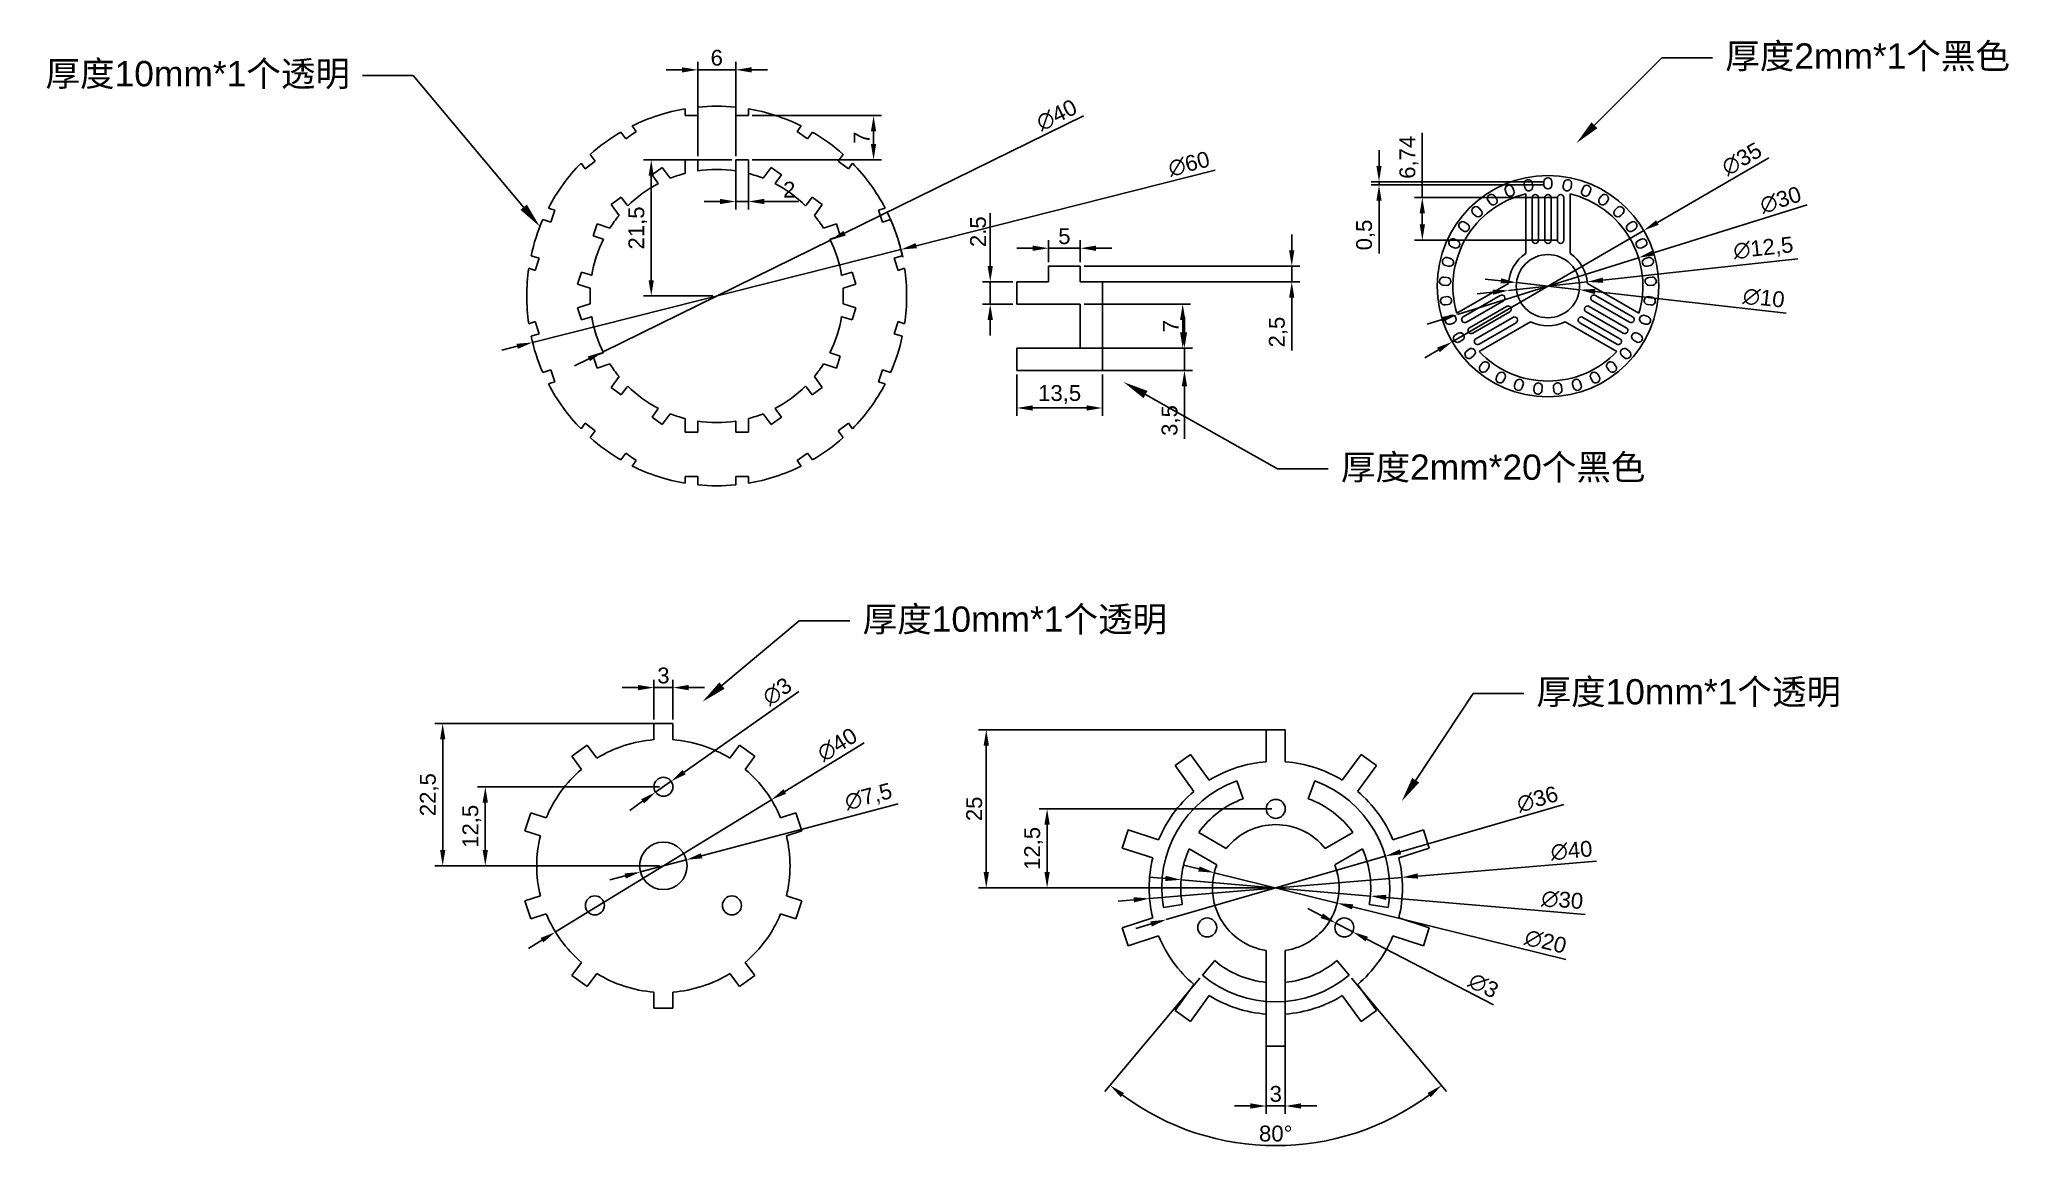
# Model space of a CAD drawing. Header units: millimetres. Extents: x 7549 to 7861, y 2241 to 2418.
import ezdxf
from ezdxf import colors
from ezdxf.entities.mleader import LeaderData, LeaderLine
from ezdxf.math import Vec2, Vec3

# ---------------------------------------------------------------- set-up
doc = ezdxf.new("R2010")
doc.units = ezdxf.units.MM
doc.layers.add('标注', color=170, linetype='Continuous', plot=False)
doc.styles.get("Standard").update_dxf_attribs({"font": 'arial.ttf'})
doc.dimstyles.new('ISO-25', dxfattribs={"dimtxt": 2.5, "dimasz": 2.5, "dimexe": 1.25, "dimexo": 0.625, "dimtad": 1, "dimtxsty": 'Standard', "dimcen": 2.5, "dimadec": 0, "dimazin": 0, "dimtfac": 1, "dimtmove": 0, "dimatfit": 3, "dimfxl": 1, "dimarcsym": 0})

msp = doc.modelspace()

# ---------------------------------------------------------------- blocks, each defined once
blk = doc.blocks.new('*D6')
at = {"layer": 'Defpoints', "color": 0, "transparency": 16777216}
for p in [(7685.08, 2385.18), (7626.91, 2370.5)]:
    blk.add_point(p, dxfattribs=at)
at = {"layer": '标注', "color": 0, "lineweight": -2, "transparency": 16777216}
for p, q in [((7734.73, 2397.71), (7687.51, 2385.79)), ((7626.91, 2370.5), (7685.08, 2385.18)), ((7624.48, 2369.89), (7622.06, 2369.27))]:
    blk.add_line(p, q, dxfattribs=at)
blk.add_arc((7656, 2377.84), 30, 11.7769, 26.4004, dxfattribs=at)
at = {"layer": '标注', "color": 0, "transparency": 16777216}
for points in [[(7687.41, 2386.2), (7687.61, 2385.39), (7685.08, 2385.18)], [(7624.38, 2370.29), (7624.59, 2369.48), (7626.91, 2370.5)]]:
    blk.add_solid(points, dxfattribs=at)
at = {"layer": '标注', "color": 0, "transparency": 16777216, "insert": (7730.59, 2398.7), "char_height": 2.5, "attachment_point": 5, "rotation": 14.1642}
blk.add_mtext('∅60', dxfattribs=at)
blk = doc.blocks.new('*D7')
at = {"layer": 'Defpoints', "color": 0, "transparency": 16777216}
for p in [(7673.95, 2386.66), (7638.05, 2369.02)]:
    blk.add_point(p, dxfattribs=at)
at = {"layer": '标注', "color": 0, "lineweight": -2, "transparency": 16777216}
for p, q in [((7713.95, 2406.32), (7676.19, 2387.76)), ((7638.05, 2369.02), (7673.95, 2386.66)), ((7635.8, 2367.92), (7633.56, 2366.81))]:
    blk.add_line(p, q, dxfattribs=at)
at = {"layer": '标注', "color": 0, "transparency": 16777216}
for points in [[(7676.01, 2388.14), (7676.37, 2387.39), (7673.95, 2386.66)], [(7635.62, 2368.29), (7635.99, 2367.54), (7638.05, 2369.02)]]:
    blk.add_solid(points, dxfattribs=at)
at = {"layer": '标注', "color": 0, "transparency": 16777216, "insert": (7709.7, 2406.42), "char_height": 2.5, "attachment_point": 5, "rotation": 26.1694}
blk.add_mtext('∅40', dxfattribs=at)
blk = doc.blocks.new('*D8')
at = {"layer": 'Defpoints', "color": 0, "transparency": 16777216}
for p in [(7659, 2399.34), (7661, 2399.34), (7661, 2392.77)]:
    blk.add_point(p, dxfattribs=at)
at = {"layer": '标注', "color": 0, "lineweight": -2, "transparency": 16777216}
for p, q in [((7659, 2398.71), (7659, 2391.52)), ((7661, 2398.71), (7661, 2391.52)), ((7656.5, 2392.77), (7654, 2392.77)), ((7659, 2392.77), (7661, 2392.77)), ((7663.5, 2392.77), (7668.9, 2392.77))]:
    blk.add_line(p, q, dxfattribs=at)
at = {"layer": '标注', "color": 0, "transparency": 16777216}
for points in [[(7656.5, 2393.19), (7656.5, 2392.36), (7659, 2392.77)], [(7663.5, 2393.19), (7663.5, 2392.36), (7661, 2392.77)]]:
    blk.add_solid(points, dxfattribs=at)
at = {"layer": '标注', "color": 0, "transparency": 16777216, "insert": (7667.45, 2394.65), "char_height": 2.5, "attachment_point": 5}
blk.add_mtext('2', dxfattribs=at)
blk = doc.blocks.new('*D9')
at = {"layer": 'Defpoints', "color": 0, "transparency": 16777216}
for p in [(7659, 2413.58), (7653, 2399.34), (7659, 2399.34)]:
    blk.add_point(p, dxfattribs=at)
at = {"layer": '标注', "color": 0, "lineweight": -2, "transparency": 16777216}
for p, q in [((7650.5, 2413.58), (7648, 2413.58)), ((7653, 2399.96), (7653, 2414.83)), ((7653, 2413.58), (7659, 2413.58)), ((7659, 2399.96), (7659, 2414.83)), ((7661.5, 2413.58), (7664, 2413.58))]:
    blk.add_line(p, q, dxfattribs=at)
at = {"layer": '标注', "color": 0, "transparency": 16777216}
for points in [[(7650.5, 2413.99), (7650.5, 2413.16), (7653, 2413.58)], [(7661.5, 2413.99), (7661.5, 2413.16), (7659, 2413.58)]]:
    blk.add_solid(points, dxfattribs=at)
at = {"layer": '标注', "color": 0, "transparency": 16777216, "insert": (7656, 2415.48), "char_height": 2.5, "attachment_point": 5}
blk.add_mtext('6', dxfattribs=at)
blk = doc.blocks.new('*D10')
at = {"layer": 'Defpoints', "color": 0, "transparency": 16777216}
for p in [(7645.66, 2399.34), (7659, 2399.34), (7656, 2377.84)]:
    blk.add_point(p, dxfattribs=at)
at = {"layer": '标注', "color": 0, "lineweight": -2, "transparency": 16777216}
for p, q in [((7658.37, 2399.34), (7644.41, 2399.34)), ((7645.66, 2380.34), (7645.66, 2396.84)), ((7655.37, 2377.84), (7644.41, 2377.84))]:
    blk.add_line(p, q, dxfattribs=at)
at = {"layer": '标注', "color": 0, "transparency": 16777216}
for points in [[(7645.24, 2396.84), (7646.07, 2396.84), (7645.66, 2399.34)], [(7645.24, 2380.34), (7646.07, 2380.34), (7645.66, 2377.84)]]:
    blk.add_solid(points, dxfattribs=at)
at = {"layer": '标注', "color": 0, "transparency": 16777216, "insert": (7643.53, 2388.59), "char_height": 2.5, "attachment_point": 5, "rotation": 90}
blk.add_mtext('21,5', dxfattribs=at)
blk = doc.blocks.new('*D13')
at = {"layer": 'Defpoints', "color": 0, "transparency": 16777216}
for p in [(7703.41, 2366.07), (7716.91, 2366.07), (7716.91, 2360.14)]:
    blk.add_point(p, dxfattribs=at)
at = {"layer": '标注', "color": 0, "lineweight": -2, "transparency": 16777216}
for p, q in [((7703.41, 2365.45), (7703.41, 2358.89)), ((7716.91, 2365.45), (7716.91, 2358.89)), ((7705.91, 2360.14), (7714.41, 2360.14))]:
    blk.add_line(p, q, dxfattribs=at)
at = {"layer": '标注', "color": 0, "transparency": 16777216}
for points in [[(7705.91, 2360.56), (7705.91, 2359.72), (7703.41, 2360.14)], [(7714.41, 2360.56), (7714.41, 2359.72), (7716.91, 2360.14)]]:
    blk.add_solid(points, dxfattribs=at)
at = {"layer": '标注', "color": 0, "transparency": 16777216, "insert": (7710.16, 2362.27), "char_height": 2.5, "attachment_point": 5}
blk.add_mtext('13,5', dxfattribs=at)
blk = doc.blocks.new('*D14')
at = {"layer": 'Defpoints', "color": 0, "transparency": 16777216}
for p in [(7713.41, 2376.57), (7713.41, 2369.57), (7729.6, 2369.57)]:
    blk.add_point(p, dxfattribs=at)
at = {"layer": '标注', "color": 0, "lineweight": -2, "transparency": 16777216}
for p, q in [((7714.03, 2376.57), (7730.85, 2376.57)), ((7729.6, 2374.07), (7729.6, 2372.07)), ((7714.03, 2369.57), (7730.85, 2369.57))]:
    blk.add_line(p, q, dxfattribs=at)
at = {"layer": '标注', "color": 0, "transparency": 16777216}
for points in [[(7729.18, 2374.07), (7730.02, 2374.07), (7729.6, 2376.57)], [(7729.18, 2372.07), (7730.02, 2372.07), (7729.6, 2369.57)]]:
    blk.add_solid(points, dxfattribs=at)
at = {"layer": '标注', "color": 0, "transparency": 16777216, "insert": (7727.73, 2373.07), "char_height": 2.5, "attachment_point": 5, "rotation": 90}
blk.add_mtext('7', dxfattribs=at)
blk = doc.blocks.new('*D15')
at = {"layer": 'Defpoints', "color": 0, "transparency": 16777216}
for p in [(7713.41, 2382.57), (7713.41, 2380.07), (7746.82, 2380.07)]:
    blk.add_point(p, dxfattribs=at)
at = {"layer": '标注', "color": 0, "lineweight": -2, "transparency": 16777216}
for p, q in [((7746.82, 2385.07), (7746.82, 2387.57)), ((7714.03, 2382.57), (7748.07, 2382.57)), ((7746.82, 2382.57), (7746.82, 2380.07)), ((7714.03, 2380.07), (7748.07, 2380.07)), ((7746.82, 2377.57), (7746.82, 2369.21))]:
    blk.add_line(p, q, dxfattribs=at)
at = {"layer": '标注', "color": 0, "transparency": 16777216}
for points in [[(7746.4, 2385.07), (7747.23, 2385.07), (7746.82, 2382.57)], [(7746.4, 2377.57), (7747.23, 2377.57), (7746.82, 2380.07)]]:
    blk.add_solid(points, dxfattribs=at)
at = {"layer": '标注', "color": 0, "transparency": 16777216, "insert": (7744.69, 2372.14), "char_height": 2.5, "attachment_point": 5, "rotation": 90}
blk.add_mtext('2,5', dxfattribs=at)
blk = doc.blocks.new('*D16')
at = {"layer": 'Defpoints', "color": 0, "transparency": 16777216}
for p in [(7708.41, 2382.57), (7713.41, 2385.39), (7713.41, 2382.57)]:
    blk.add_point(p, dxfattribs=at)
at = {"layer": '标注', "color": 0, "lineweight": -2, "transparency": 16777216}
for p, q in [((7708.41, 2383.2), (7708.41, 2386.64)), ((7713.41, 2383.2), (7713.41, 2386.64)), ((7705.91, 2385.39), (7703.41, 2385.39)), ((7708.41, 2385.39), (7713.41, 2385.39)), ((7715.91, 2385.39), (7718.41, 2385.39))]:
    blk.add_line(p, q, dxfattribs=at)
at = {"layer": '标注', "color": 0, "transparency": 16777216}
for points in [[(7705.91, 2385.8), (7705.91, 2384.97), (7708.41, 2385.39)], [(7715.91, 2385.8), (7715.91, 2384.97), (7713.41, 2385.39)]]:
    blk.add_solid(points, dxfattribs=at)
at = {"layer": '标注', "color": 0, "transparency": 16777216, "insert": (7710.91, 2387.28), "char_height": 2.5, "attachment_point": 5}
blk.add_mtext('5', dxfattribs=at)
blk = doc.blocks.new('*D17')
at = {"layer": 'Defpoints', "color": 0, "transparency": 16777216}
for p in [(7699.2, 2380.07), (7703.41, 2380.07), (7703.41, 2376.57)]:
    blk.add_point(p, dxfattribs=at)
at = {"layer": '标注', "color": 0, "lineweight": -2, "transparency": 16777216}
for p, q in [((7699.2, 2382.57), (7699.2, 2390.93)), ((7702.78, 2380.07), (7697.95, 2380.07)), ((7699.2, 2376.57), (7699.2, 2380.07)), ((7702.78, 2376.57), (7697.95, 2376.57)), ((7699.2, 2374.07), (7699.2, 2371.57))]:
    blk.add_line(p, q, dxfattribs=at)
at = {"layer": '标注', "color": 0, "transparency": 16777216}
for points in [[(7698.78, 2382.57), (7699.61, 2382.57), (7699.2, 2380.07)], [(7698.78, 2374.07), (7699.61, 2374.07), (7699.2, 2376.57)]]:
    blk.add_solid(points, dxfattribs=at)
at = {"layer": '标注', "color": 0, "transparency": 16777216, "insert": (7697.29, 2388), "char_height": 2.5, "attachment_point": 5, "rotation": 90}
blk.add_mtext('2.5', dxfattribs=at)
blk = doc.blocks.new('*D18')
at = {"layer": 'Defpoints', "color": 0, "transparency": 16777216}
for p in [(7661, 2406.34), (7661, 2399.34), (7680.77, 2399.34)]:
    blk.add_point(p, dxfattribs=at)
at = {"layer": '标注', "color": 0, "lineweight": -2, "transparency": 16777216}
for p, q in [((7661.62, 2406.34), (7682.02, 2406.34)), ((7680.77, 2403.84), (7680.77, 2401.84)), ((7661.62, 2399.34), (7682.02, 2399.34))]:
    blk.add_line(p, q, dxfattribs=at)
at = {"layer": '标注', "color": 0, "transparency": 16777216}
for points in [[(7680.35, 2403.84), (7681.18, 2403.84), (7680.77, 2406.34)], [(7680.35, 2401.84), (7681.18, 2401.84), (7680.77, 2399.34)]]:
    blk.add_solid(points, dxfattribs=at)
at = {"layer": '标注', "color": 0, "transparency": 16777216, "insert": (7678.89, 2402.84), "char_height": 2.5, "attachment_point": 5, "rotation": 90}
blk.add_mtext('7', dxfattribs=at)
blk = doc.blocks.new('*D20')
at = {"layer": 'Defpoints', "color": 0, "transparency": 16777216}
for p in [(7703.41, 2369.57), (7703.41, 2366.07), (7729.87, 2366.07)]:
    blk.add_point(p, dxfattribs=at)
at = {"layer": '标注', "color": 0, "lineweight": -2, "transparency": 16777216}
for p, q in [((7729.87, 2372.07), (7729.87, 2374.57)), ((7704.03, 2369.57), (7731.12, 2369.57)), ((7729.87, 2369.57), (7729.87, 2366.07)), ((7704.03, 2366.07), (7731.12, 2366.07)), ((7729.87, 2363.57), (7729.87, 2355.25))]:
    blk.add_line(p, q, dxfattribs=at)
at = {"layer": '标注', "color": 0, "transparency": 16777216}
for points in [[(7729.45, 2372.07), (7730.29, 2372.07), (7729.87, 2369.57)], [(7729.45, 2363.57), (7730.29, 2363.57), (7729.87, 2366.07)]]:
    blk.add_solid(points, dxfattribs=at)
at = {"layer": '标注', "color": 0, "transparency": 16777216, "insert": (7727.74, 2358.16), "char_height": 2.5, "attachment_point": 5, "rotation": 90}
blk.add_mtext('3,5', dxfattribs=at)
blk = doc.blocks.new('*U22')
at = {"layer": 'Defpoints'}
blk.add_circle((0, 0), 1.5, dxfattribs=at)
blk = doc.blocks.new('*U23')
at = {"layer": 'Defpoints', "color": 0, "linetype": 'ByBlock', "lineweight": -2, "transparency": 16777216}
blk.add_blockref('*U22', (7647.58, 2300.28), dxfattribs=at)
for p, rotation in [((7636.75, 2281.53), 120), ((7658.4, 2281.53), 240)]:
    blk.add_blockref('*U22', p, dxfattribs=dict(at, rotation=rotation))
blk = doc.blocks.new('*U24')
at = {"layer": 'Defpoints'}
for p, q in [((-1.5, -1.28), (-1.5, 1.28)), ((-1.5, 1.28), (1.5, 1.28)), ((1.5, -1.28), (1.5, 1.28))]:
    blk.add_line(p, q, dxfattribs=at)
blk = doc.blocks.new('*U25')
at = {"layer": 'Defpoints', "color": 0, "linetype": 'ByBlock', "lineweight": -2, "transparency": 16777216}
blk.add_blockref('*U24', (7647.58, 2309), dxfattribs=at)
for p, rotation in [((7635.1, 2304.95), 36), ((7660.05, 2304.95), 324), ((7627.39, 2294.34), 72), ((7667.76, 2294.34), 288), ((7627.39, 2281.22), 108), ((7667.76, 2281.22), 252), ((7635.1, 2270.61), 144), ((7660.05, 2270.61), 216), ((7647.58, 2266.56), 180)]:
    blk.add_blockref('*U24', p, dxfattribs=dict(at, rotation=rotation))
blk = doc.blocks.new('*D27')
at = {"layer": 'Defpoints', "color": 0, "transparency": 16777216}
for p in [(7664.63, 2298.23), (7630.53, 2277.33)]:
    blk.add_point(p, dxfattribs=at)
at = {"layer": '标注', "color": 0, "lineweight": -2, "transparency": 16777216}
for p, q in [((7679.29, 2307.22), (7666.76, 2299.54)), ((7630.53, 2277.33), (7664.63, 2298.23)), ((7628.39, 2276.02), (7626.26, 2274.71))]:
    blk.add_line(p, q, dxfattribs=at)
at = {"layer": '标注', "color": 0, "transparency": 16777216}
for points in [[(7666.54, 2299.9), (7666.98, 2299.18), (7664.63, 2298.23)], [(7628.18, 2276.38), (7628.61, 2275.67), (7630.53, 2277.33)]]:
    blk.add_solid(points, dxfattribs=at)
at = {"layer": '标注', "color": 0, "transparency": 16777216, "insert": (7675.05, 2306.93), "char_height": 2.5, "attachment_point": 5, "rotation": 31.51}
blk.add_mtext('∅40', dxfattribs=at)
blk = doc.blocks.new('*D28')
at = {"layer": 'Defpoints', "color": 0, "transparency": 16777216}
for p in [(7648.8, 2301.14), (7646.35, 2299.42)]:
    blk.add_point(p, dxfattribs=at)
at = {"layer": '标注', "color": 0, "lineweight": -2, "transparency": 16777216}
for p, q in [((7668.99, 2315.33), (7650.85, 2302.58)), ((7646.35, 2299.42), (7648.8, 2301.14)), ((7644.3, 2297.98), (7642.26, 2296.54))]:
    blk.add_line(p, q, dxfattribs=at)
at = {"layer": '标注', "color": 0, "transparency": 16777216}
for points in [[(7650.61, 2302.92), (7651.09, 2302.24), (7648.8, 2301.14)], [(7644.06, 2298.32), (7644.54, 2297.64), (7646.35, 2299.42)]]:
    blk.add_solid(points, dxfattribs=at)
at = {"layer": '标注', "color": 0, "transparency": 16777216, "insert": (7665.56, 2315.33), "char_height": 2.5, "attachment_point": 5, "rotation": 35.0963}
blk.add_mtext('∅3', dxfattribs=at)
blk = doc.blocks.new('*D29')
at = {"layer": 'Defpoints', "color": 0, "transparency": 16777216}
for p in [(7651.2, 2288.74), (7643.95, 2286.82)]:
    blk.add_point(p, dxfattribs=at)
at = {"layer": '标注', "color": 0, "lineweight": -2, "transparency": 16777216}
for p, q in [((7684.68, 2297.57), (7653.62, 2289.38)), ((7643.95, 2286.82), (7651.2, 2288.74)), ((7641.53, 2286.19), (7639.12, 2285.55))]:
    blk.add_line(p, q, dxfattribs=at)
at = {"layer": '标注', "color": 0, "transparency": 16777216}
for points in [[(7653.51, 2289.78), (7653.73, 2288.97), (7651.2, 2288.74)], [(7641.43, 2286.59), (7641.64, 2285.78), (7643.95, 2286.82)]]:
    blk.add_solid(points, dxfattribs=at)
at = {"layer": '标注', "color": 0, "transparency": 16777216, "insert": (7680, 2298.58), "char_height": 2.5, "attachment_point": 5, "rotation": 14.7833}
blk.add_mtext('∅7,5', dxfattribs=at)
blk = doc.blocks.new('*D30')
at = {"layer": 'Defpoints', "color": 0, "transparency": 16777216}
for p in [(7649.08, 2315.95), (7646.08, 2310.28), (7649.08, 2310.28)]:
    blk.add_point(p, dxfattribs=at)
at = {"layer": '标注', "color": 0, "lineweight": -2, "transparency": 16777216}
for p, q in [((7646.08, 2310.91), (7646.08, 2317.2)), ((7649.08, 2310.91), (7649.08, 2317.2)), ((7643.58, 2315.95), (7641.08, 2315.95)), ((7646.08, 2315.95), (7649.08, 2315.95)), ((7651.58, 2315.95), (7654.08, 2315.95))]:
    blk.add_line(p, q, dxfattribs=at)
at = {"layer": '标注', "color": 0, "transparency": 16777216}
for points in [[(7643.58, 2316.37), (7643.58, 2315.53), (7646.08, 2315.95)], [(7651.58, 2316.37), (7651.58, 2315.53), (7649.08, 2315.95)]]:
    blk.add_solid(points, dxfattribs=at)
at = {"layer": '标注', "color": 0, "transparency": 16777216, "insert": (7647.58, 2317.85), "char_height": 2.5, "attachment_point": 5}
blk.add_mtext('3', dxfattribs=at)
blk = doc.blocks.new('*D31')
at = {"layer": 'Defpoints', "color": 0, "transparency": 16777216}
for p in [(7612.72, 2310.28), (7647.58, 2310.28), (7647.58, 2287.78)]:
    blk.add_point(p, dxfattribs=at)
at = {"layer": '标注', "color": 0, "lineweight": -2, "transparency": 16777216}
for p, q in [((7646.95, 2310.28), (7611.47, 2310.28)), ((7612.72, 2290.28), (7612.72, 2307.78)), ((7646.95, 2287.78), (7611.47, 2287.78))]:
    blk.add_line(p, q, dxfattribs=at)
at = {"layer": '标注', "color": 0, "transparency": 16777216}
for points in [[(7612.31, 2307.78), (7613.14, 2307.78), (7612.72, 2310.28)], [(7612.31, 2290.28), (7613.14, 2290.28), (7612.72, 2287.78)]]:
    blk.add_solid(points, dxfattribs=at)
at = {"layer": '标注', "color": 0, "transparency": 16777216, "insert": (7610.6, 2299.03), "char_height": 2.5, "attachment_point": 5, "rotation": 90}
blk.add_mtext('22,5', dxfattribs=at)
blk = doc.blocks.new('*D32')
at = {"layer": 'Defpoints', "color": 0, "transparency": 16777216}
for p in [(7619.45, 2300.28), (7647.58, 2300.28), (7647.58, 2287.78)]:
    blk.add_point(p, dxfattribs=at)
at = {"layer": '标注', "color": 0, "lineweight": -2, "transparency": 16777216}
for p, q in [((7646.95, 2300.28), (7618.2, 2300.28)), ((7619.45, 2290.28), (7619.45, 2297.78)), ((7646.95, 2287.78), (7618.2, 2287.78))]:
    blk.add_line(p, q, dxfattribs=at)
at = {"layer": '标注', "color": 0, "transparency": 16777216}
for points in [[(7619.03, 2297.78), (7619.86, 2297.78), (7619.45, 2300.28)], [(7619.03, 2290.28), (7619.86, 2290.28), (7619.45, 2287.78)]]:
    blk.add_solid(points, dxfattribs=at)
at = {"layer": '标注', "color": 0, "transparency": 16777216, "insert": (7617.32, 2294.03), "char_height": 2.5, "attachment_point": 5, "rotation": 90}
blk.add_mtext('12,5', dxfattribs=at)
blk = doc.blocks.new('*U33')
at = {"layer": 'Defpoints'}
blk.add_circle((0, 0), 1.5, dxfattribs=at)
blk = doc.blocks.new('*U34')
at = {"layer": 'Defpoints', "color": 0, "linetype": 'ByBlock', "lineweight": -2, "transparency": 16777216}
blk.add_blockref('*U33', (7744.29, 2296.79), dxfattribs=at)
for p, rotation in [((7733.47, 2278.04), 120), ((7755.12, 2278.04), 240)]:
    blk.add_blockref('*U33', p, dxfattribs=dict(at, rotation=rotation))
blk = doc.blocks.new('*U35')
at = {"layer": 'Defpoints'}
for p, q in [((-1.5, -2.53), (-1.5, 2.53)), ((-1.5, 2.53), (1.5, 2.53)), ((1.5, -2.53), (1.5, 2.53))]:
    blk.add_line(p, q, dxfattribs=at)
blk = doc.blocks.new('*U36')
at = {"layer": 'Defpoints', "color": 0, "linetype": 'ByBlock', "lineweight": -2, "transparency": 16777216}
blk.add_blockref('*U35', (7744.29, 2306.77), dxfattribs=at)
for p, rotation in [((7731.09, 2302.47), 35.99999999999999), ((7757.5, 2302.47), 324), ((7722.92, 2291.24), 72), ((7765.67, 2291.24), 288), ((7722.92, 2277.35), 108), ((7765.67, 2277.35), 252), ((7731.09, 2266.11), 144), ((7757.5, 2266.11), 216), ((7744.29, 2261.82), 180)]:
    blk.add_blockref('*U35', p, dxfattribs=dict(at, rotation=rotation))
blk = doc.blocks.new('*U39')
at = {"layer": 'Defpoints'}
for p, q in [((-1.5, 4.06), (-1.5, -0.98)), ((1.5, 4.06), (1.5, -0.98)), ((-9.64, 2.45), (-11.57, 0.15)), ((9.64, 2.45), (11.57, 0.15))]:
    blk.add_line(p, q, dxfattribs=at)
for radius, start, end in [(18, 230, 310), (15, 230, 264.2608), (15, 275.7392, 310)]:
    blk.add_arc((0, 13.94), radius, start, end, dxfattribs=at)
blk = doc.blocks.new('*U40')
at = {"layer": 'Defpoints', "color": 0, "linetype": 'ByBlock', "lineweight": -2, "transparency": 16777216}
for p, rotation in [((7732.22, 2291.27), 240), ((7756.37, 2291.27), 120)]:
    blk.add_blockref('*U39', p, dxfattribs=dict(at, rotation=rotation))
blk.add_blockref('*U39', (7744.29, 2270.35), dxfattribs=at)
blk = doc.blocks.new('*D41')
at = {"layer": 'Defpoints', "color": 0, "transparency": 16777216}
for p in [(7764.22, 2285.96), (7724.36, 2282.62)]:
    blk.add_point(p, dxfattribs=at)
at = {"layer": '标注', "color": 0, "lineweight": -2, "transparency": 16777216}
for p, q in [((7724.36, 2282.62), (7764.22, 2285.96)), ((7794.93, 2288.54), (7766.72, 2286.17)), ((7721.87, 2282.41), (7719.38, 2282.21))]:
    blk.add_line(p, q, dxfattribs=at)
at = {"layer": '标注', "color": 0, "transparency": 16777216}
for points in [[(7766.68, 2286.59), (7766.75, 2285.76), (7764.22, 2285.96)], [(7721.84, 2282.83), (7721.91, 2282), (7724.36, 2282.62)]]:
    blk.add_solid(points, dxfattribs=at)
at = {"layer": '标注', "color": 0, "transparency": 16777216, "insert": (7791.01, 2290.19), "char_height": 2.5, "attachment_point": 5, "rotation": 4.7925}
blk.add_mtext('∅40', dxfattribs=at)
blk = doc.blocks.new('*D42')
at = {"layer": 'Defpoints', "color": 0, "transparency": 16777216}
for p in [(7761.59, 2289.3), (7727, 2279.29)]:
    blk.add_point(p, dxfattribs=at)
at = {"layer": '标注', "color": 0, "lineweight": -2, "transparency": 16777216}
for p, q in [((7789.81, 2297.46), (7763.99, 2289.99)), ((7727, 2279.29), (7761.59, 2289.3)), ((7724.6, 2278.6), (7722.2, 2277.9))]:
    blk.add_line(p, q, dxfattribs=at)
at = {"layer": '标注', "color": 0, "transparency": 16777216}
for points in [[(7763.87, 2290.39), (7764.1, 2289.59), (7761.59, 2289.3)], [(7724.49, 2279), (7724.72, 2278.19), (7727, 2279.29)]]:
    blk.add_solid(points, dxfattribs=at)
at = {"layer": '标注', "color": 0, "transparency": 16777216, "insert": (7785.63, 2298.31), "char_height": 2.5, "attachment_point": 5, "rotation": 16.1401}
blk.add_mtext('∅36', dxfattribs=at)
blk = doc.blocks.new('*D43')
at = {"layer": 'Defpoints', "color": 0, "transparency": 16777216}
for p in [(7729.35, 2285.58), (7759.24, 2283.01)]:
    blk.add_point(p, dxfattribs=at)
at = {"layer": '标注', "color": 0, "lineweight": -2, "transparency": 16777216}
for p, q in [((7726.86, 2285.79), (7724.37, 2286.01)), ((7729.35, 2285.58), (7759.24, 2283.01)), ((7793.14, 2280.09), (7761.73, 2282.79))]:
    blk.add_line(p, q, dxfattribs=at)
at = {"layer": '标注', "color": 0, "transparency": 16777216}
for points in [[(7726.89, 2286.21), (7726.82, 2285.38), (7729.35, 2285.58)], [(7761.77, 2283.21), (7761.69, 2282.38), (7759.24, 2283.01)]]:
    blk.add_solid(points, dxfattribs=at)
at = {"layer": '标注', "color": 0, "transparency": 16777216, "insert": (7789.55, 2282.38), "char_height": 2.5, "attachment_point": 5, "rotation": 355.0861}
blk.add_mtext('∅30', dxfattribs=at)
blk = doc.blocks.new('*D44')
at = {"layer": 'Defpoints', "color": 0, "transparency": 16777216}
for p in [(7734.59, 2286.69), (7754, 2281.9)]:
    blk.add_point(p, dxfattribs=at)
at = {"layer": '标注', "color": 0, "lineweight": -2, "transparency": 16777216}
for p, q in [((7732.16, 2287.29), (7729.73, 2287.89)), ((7734.59, 2286.69), (7754, 2281.9)), ((7790.1, 2272.99), (7756.43, 2281.3))]:
    blk.add_line(p, q, dxfattribs=at)
at = {"layer": '标注', "color": 0, "transparency": 16777216}
for points in [[(7732.26, 2287.69), (7732.06, 2286.89), (7734.59, 2286.69)], [(7756.53, 2281.7), (7756.33, 2280.89), (7754, 2281.9)]]:
    blk.add_solid(points, dxfattribs=at)
at = {"layer": '标注', "color": 0, "transparency": 16777216, "insert": (7786.91, 2275.8), "char_height": 2.5, "attachment_point": 5, "rotation": 346.1327}
blk.add_mtext('∅20', dxfattribs=at)
blk = doc.blocks.new('*D45')
at = {"layer": 'Defpoints', "color": 0, "transparency": 16777216}
for p in [(7753.79, 2278.73), (7756.45, 2277.35)]:
    blk.add_point(p, dxfattribs=at)
at = {"layer": '标注', "color": 0, "lineweight": -2, "transparency": 16777216}
for p, q in [((7751.57, 2279.89), (7749.35, 2281.04)), ((7753.79, 2278.73), (7756.45, 2277.35)), ((7778.68, 2265.82), (7758.67, 2276.2))]:
    blk.add_line(p, q, dxfattribs=at)
at = {"layer": '标注', "color": 0, "transparency": 16777216}
for points in [[(7751.76, 2280.26), (7751.38, 2279.52), (7753.79, 2278.73)], [(7758.86, 2276.57), (7758.48, 2275.83), (7756.45, 2277.35)]]:
    blk.add_solid(points, dxfattribs=at)
at = {"layer": '标注', "color": 0, "transparency": 16777216, "insert": (7777.1, 2268.86), "char_height": 2.5, "attachment_point": 5, "rotation": 332.5675}
blk.add_mtext('∅3', dxfattribs=at)
blk = doc.blocks.new('*D46')
at = {"layer": 'Defpoints', "color": 0, "transparency": 16777216}
for p in [(7708.18, 2296.79), (7744.29, 2296.79), (7744.29, 2284.29)]:
    blk.add_point(p, dxfattribs=at)
at = {"layer": '标注', "color": 0, "lineweight": -2, "transparency": 16777216}
for p, q in [((7743.67, 2296.79), (7706.93, 2296.79)), ((7708.18, 2286.79), (7708.18, 2294.29)), ((7743.67, 2284.29), (7706.93, 2284.29))]:
    blk.add_line(p, q, dxfattribs=at)
at = {"layer": '标注', "color": 0, "transparency": 16777216}
for points in [[(7707.76, 2294.29), (7708.59, 2294.29), (7708.18, 2296.79)], [(7707.76, 2286.79), (7708.59, 2286.79), (7708.18, 2284.29)]]:
    blk.add_solid(points, dxfattribs=at)
at = {"layer": '标注', "color": 0, "transparency": 16777216, "insert": (7706.05, 2290.54), "char_height": 2.5, "attachment_point": 5, "rotation": 90}
blk.add_mtext('12,5', dxfattribs=at)
blk = doc.blocks.new('*D47')
at = {"layer": 'Defpoints', "color": 0, "transparency": 16777216}
for p in [(7698.57, 2309.29), (7744.29, 2309.29), (7744.29, 2284.29)]:
    blk.add_point(p, dxfattribs=at)
at = {"layer": '标注', "color": 0, "lineweight": -2, "transparency": 16777216}
for p, q in [((7743.67, 2309.29), (7697.32, 2309.29)), ((7698.57, 2286.79), (7698.57, 2306.79)), ((7743.67, 2284.29), (7697.32, 2284.29))]:
    blk.add_line(p, q, dxfattribs=at)
at = {"layer": '标注', "color": 0, "transparency": 16777216}
for points in [[(7698.15, 2306.79), (7698.99, 2306.79), (7698.57, 2309.29)], [(7698.15, 2286.79), (7698.99, 2286.79), (7698.57, 2284.29)]]:
    blk.add_solid(points, dxfattribs=at)
at = {"layer": '标注', "color": 0, "transparency": 16777216, "insert": (7696.67, 2296.79), "char_height": 2.5, "attachment_point": 5, "rotation": 90}
blk.add_mtext('25', dxfattribs=at)
blk = doc.blocks.new('*D48')
at = {"layer": 'Defpoints', "color": 0, "transparency": 16777216}
for p in [(7742.79, 2274.41), (7745.79, 2274.41), (7745.79, 2249.83)]:
    blk.add_point(p, dxfattribs=at)
at = {"layer": '标注', "color": 0, "lineweight": -2, "transparency": 16777216}
for p, q in [((7742.79, 2273.78), (7742.79, 2248.58)), ((7745.79, 2273.78), (7745.79, 2248.58)), ((7740.29, 2249.83), (7737.79, 2249.83)), ((7742.79, 2249.83), (7745.79, 2249.83)), ((7748.29, 2249.83), (7750.79, 2249.83))]:
    blk.add_line(p, q, dxfattribs=at)
at = {"layer": '标注', "color": 0, "transparency": 16777216}
for points in [[(7740.29, 2250.25), (7740.29, 2249.41), (7742.79, 2249.83)], [(7748.29, 2250.25), (7748.29, 2249.41), (7745.79, 2249.83)]]:
    blk.add_solid(points, dxfattribs=at)
at = {"layer": '标注', "color": 0, "transparency": 16777216, "insert": (7744.29, 2251.73), "char_height": 2.5, "attachment_point": 5}
blk.add_mtext('3', dxfattribs=at)
blk = doc.blocks.new('*D49')
at = {"layer": 'Defpoints', "color": 0, "transparency": 16777216}
for p in [(7732.72, 2270.51), (7734.65, 2272.8), (7753.94, 2272.8), (7755.86, 2270.51), (7734.9, 2244.66)]:
    blk.add_point(p, dxfattribs=at)
at = {"layer": '标注', "color": 0, "lineweight": -2, "transparency": 16777216}
for p, q in [((7732.32, 2270.03), (7717.31, 2252.13)), ((7756.27, 2270.03), (7771.28, 2252.13))]:
    blk.add_line(p, q, dxfattribs=at)
blk.add_arc((7744.29, 2284.29), 40.73, 233.5172, 306.4828, dxfattribs=at)
at = {"layer": '标注', "color": 0, "transparency": 16777216}
for points in [[(7719.82, 2251.22), (7720.33, 2251.87), (7718.11, 2253.09)], [(7768.25, 2251.87), (7768.77, 2251.22), (7770.48, 2253.09)]]:
    blk.add_solid(points, dxfattribs=at)
at = {"layer": '标注', "color": 0, "transparency": 16777216, "insert": (7744.29, 2245.46), "char_height": 2.5, "attachment_point": 5}
blk.add_mtext('80°', dxfattribs=at)
blk = doc.blocks.new('*D51')
at = {"layer": 'Defpoints', "color": 0, "transparency": 16777216}
for p in [(7802.4, 2388.19), (7772.15, 2370.59)]:
    blk.add_point(p, dxfattribs=at)
at = {"layer": '标注', "color": 0, "lineweight": -2, "transparency": 16777216}
for p, q in [((7822.16, 2399.69), (7804.56, 2389.45)), ((7772.15, 2370.59), (7802.4, 2388.19)), ((7769.99, 2369.33), (7767.83, 2368.08))]:
    blk.add_line(p, q, dxfattribs=at)
at = {"layer": '标注', "color": 0, "transparency": 16777216}
for points in [[(7804.35, 2389.81), (7804.77, 2389.09), (7802.4, 2388.19)], [(7769.78, 2369.69), (7770.2, 2368.97), (7772.15, 2370.59)]]:
    blk.add_solid(points, dxfattribs=at)
at = {"layer": '标注', "color": 0, "transparency": 16777216, "insert": (7817.9, 2399.49), "char_height": 2.5, "attachment_point": 5, "rotation": 30.1941}
blk.add_mtext('∅35', dxfattribs=at)
blk = doc.blocks.new('*D52')
at = {"layer": 'Defpoints', "color": 0, "transparency": 16777216}
for p in [(7801.58, 2383.89), (7772.97, 2374.89)]:
    blk.add_point(p, dxfattribs=at)
at = {"layer": '标注', "color": 0, "lineweight": -2, "transparency": 16777216}
for p, q in [((7828.21, 2392.26), (7803.97, 2384.64)), ((7772.97, 2374.89), (7801.58, 2383.89)), ((7770.58, 2374.14), (7768.2, 2373.39))]:
    blk.add_line(p, q, dxfattribs=at)
at = {"layer": '标注', "color": 0, "transparency": 16777216}
for points in [[(7803.84, 2385.04), (7804.09, 2384.24), (7801.58, 2383.89)], [(7770.46, 2374.54), (7770.71, 2373.75), (7772.97, 2374.89)]]:
    blk.add_solid(points, dxfattribs=at)
at = {"layer": '标注', "color": 0, "transparency": 16777216, "insert": (7824.03, 2393.01), "char_height": 2.5, "attachment_point": 5, "rotation": 17.4507}
blk.add_mtext('∅30', dxfattribs=at)
blk = doc.blocks.new('*D53')
at = {"layer": 'Defpoints', "color": 0, "transparency": 16777216}
for p in [(7782.31, 2379.95), (7792.24, 2378.83)]:
    blk.add_point(p, dxfattribs=at)
at = {"layer": '标注', "color": 0, "lineweight": -2, "transparency": 16777216}
for p, q in [((7779.82, 2380.24), (7777.34, 2380.52)), ((7782.31, 2379.95), (7792.24, 2378.83)), ((7824.9, 2375.13), (7794.73, 2378.55))]:
    blk.add_line(p, q, dxfattribs=at)
at = {"layer": '标注', "color": 0, "transparency": 16777216}
for points in [[(7779.87, 2380.65), (7779.78, 2379.82), (7782.31, 2379.95)], [(7794.77, 2378.96), (7794.68, 2378.13), (7792.24, 2378.83)]]:
    blk.add_solid(points, dxfattribs=at)
at = {"layer": '标注', "color": 0, "transparency": 16777216, "insert": (7821.37, 2377.51), "char_height": 2.5, "attachment_point": 5, "rotation": 353.5377}
blk.add_mtext('∅10', dxfattribs=at)
blk = doc.blocks.new('*D55')
at = {"layer": 'Defpoints', "color": 0, "transparency": 16777216}
for p in [(7793.49, 2380.07), (7781.06, 2378.72)]:
    blk.add_point(p, dxfattribs=at)
at = {"layer": '标注', "color": 0, "lineweight": -2, "transparency": 16777216}
for p, q in [((7826.75, 2383.69), (7795.97, 2380.34)), ((7781.06, 2378.72), (7793.49, 2380.07)), ((7778.58, 2378.44), (7776.09, 2378.17))]:
    blk.add_line(p, q, dxfattribs=at)
at = {"layer": '标注', "color": 0, "transparency": 16777216}
for points in [[(7795.93, 2380.75), (7796.02, 2379.92), (7793.49, 2380.07)], [(7778.53, 2378.86), (7778.62, 2378.03), (7781.06, 2378.72)]]:
    blk.add_solid(points, dxfattribs=at)
at = {"layer": '标注', "color": 0, "transparency": 16777216, "insert": (7821.31, 2385.28), "char_height": 2.5, "attachment_point": 5, "rotation": 6.2135}
blk.add_mtext('∅12,5', dxfattribs=at)
blk = doc.blocks.new('*D56')
at = {"layer": 'Defpoints', "color": 0, "transparency": 16777216}
for p in [(7760.6, 2395.39), (7787.27, 2395.89), (7787.27, 2395.39)]:
    blk.add_point(p, dxfattribs=at)
at = {"layer": '标注', "color": 0, "lineweight": -2, "transparency": 16777216}
for p, q in [((7760.6, 2398.39), (7760.6, 2400.89)), ((7786.65, 2395.89), (7759.35, 2395.89)), ((7786.65, 2395.39), (7759.35, 2395.39)), ((7760.6, 2395.89), (7760.6, 2395.39)), ((7760.6, 2392.89), (7760.6, 2384.57))]:
    blk.add_line(p, q, dxfattribs=at)
at = {"layer": '标注', "color": 0, "transparency": 16777216}
for points in [[(7760.18, 2398.39), (7761.01, 2398.39), (7760.6, 2395.89)], [(7760.18, 2392.89), (7761.01, 2392.89), (7760.6, 2395.39)]]:
    blk.add_solid(points, dxfattribs=at)
at = {"layer": '标注', "color": 0, "transparency": 16777216, "insert": (7758.47, 2387.48), "char_height": 2.5, "attachment_point": 5, "rotation": 90}
blk.add_mtext('0,5', dxfattribs=at)
blk = doc.blocks.new('*D57')
at = {"layer": 'Defpoints', "color": 0, "transparency": 16777216}
for p in [(7767.44, 2393.39), (7789.27, 2393.39), (7789.27, 2386.65)]:
    blk.add_point(p, dxfattribs=at)
at = {"layer": '标注', "color": 0, "lineweight": -2, "transparency": 16777216}
for p, q in [((7767.44, 2393.39), (7767.44, 2403.64)), ((7788.65, 2393.39), (7766.19, 2393.39)), ((7767.44, 2389.15), (7767.44, 2390.89)), ((7788.65, 2386.65), (7766.19, 2386.65))]:
    blk.add_line(p, q, dxfattribs=at)
at = {"layer": '标注', "color": 0, "transparency": 16777216}
for points in [[(7767.02, 2390.89), (7767.86, 2390.89), (7767.44, 2393.39)], [(7767.02, 2389.15), (7767.86, 2389.15), (7767.44, 2386.65)]]:
    blk.add_solid(points, dxfattribs=at)
at = {"layer": '标注', "color": 0, "transparency": 16777216, "insert": (7765.31, 2399.76), "char_height": 2.5, "attachment_point": 5, "rotation": 90}
blk.add_mtext('6,74', dxfattribs=at)

# ---------------------------------------------------------------- dimensions: what is measured, and where the dimension line sits
at = {"layer": '标注'}
for base, p1, p2, picture, middle in [((7658.996, 2413.577), (7652.996, 2399.338), (7658.996, 2399.338), '*D9', (7655.996, 2415.478)), ((7660.996, 2392.772), (7658.996, 2399.338), (7660.996, 2399.338), '*D8', (7667.449, 2394.652)), ((7713.407, 2385.386), (7708.407, 2382.57), (7713.407, 2382.57), '*D16', (7710.907, 2387.282)), ((7716.907, 2360.139), (7703.407, 2366.07), (7716.907, 2366.07), '*D13', (7710.157, 2362.266)), ((7649.077, 2315.951), (7646.077, 2310.28), (7649.077, 2310.28), '*D30', (7647.577, 2317.853)), ((7745.795, 2249.83), (7742.795, 2274.407), (7745.795, 2274.407), '*D48', (7744.295, 2251.732))]:
    dim = msp.add_linear_dim(base=base, p1=p1, p2=p2, dimstyle='ISO-25', dxfattribs=at)
    dim.commit()
    dim.dimension.update_dxf_attribs({"geometry": picture, "text_midpoint": middle})
for p1, p2, picture, middle in [((7638.046, 2369.018), (7673.946, 2386.659), '*D7', (7710.569, 2404.656)), ((7626.908, 2370.497), (7685.084, 2385.179), '*D6', (7731.071, 2396.785)), ((7772.149, 2370.59), (7802.401, 2388.193), '*D51', (7818.888, 2397.787)), ((7772.965, 2374.894), (7801.585, 2383.89), '*D52', (7824.617, 2391.13)), ((7781.062, 2378.715), (7793.488, 2380.068), '*D55', (7821.543, 2383.123)), ((7782.307, 2379.955), (7792.243, 2378.829), '*D53', (7821.153, 2375.554)), ((7646.349, 2299.418), (7648.804, 2301.143), '*D28', (7666.693, 2313.713)), ((7630.526, 2277.327), (7664.628, 2298.233), '*D27', (7676.078, 2305.253)), ((7643.951, 2286.823), (7651.203, 2288.737), '*D29', (7680.555, 2296.483)), ((7727.004, 2279.29), (7761.585, 2289.298), '*D42', (7786.18, 2296.415)), ((7724.365, 2282.623), (7764.225, 2285.965), '*D41', (7791.175, 2288.224)), ((7729.35, 2285.579), (7759.24, 2283.009), '*D43', (7789.382, 2280.418)), ((7734.586, 2286.691), (7754.003, 2281.897), '*D44', (7786.436, 2273.89)), ((7753.789, 2278.735), (7756.451, 2277.353), '*D45', (7776.189, 2267.107))]:
    dim = msp.add_diameter_dim_2p(p1=p1, p2=p2, dimstyle='ISO-25', dxfattribs=at)
    dim.commit()
    dim.dimension.update_dxf_attribs({"geometry": picture, "text_midpoint": middle, "dimtype": 163})
for base, p1, p2, picture, middle in [((7680.767, 2399.338), (7660.996, 2406.338), (7660.996, 2399.338), '*D18', (7678.892, 2402.838)), ((7767.439, 2393.391), (7789.275, 2386.647), (7789.275, 2393.391), '*D57', (7765.312, 2399.764)), ((7645.658, 2399.338), (7655.996, 2377.838), (7658.996, 2399.338), '*D10', (7643.531, 2388.588)), ((7760.595, 2395.392), (7787.275, 2395.892), (7787.275, 2395.392), '*D56', (7758.468, 2387.482)), ((7746.817, 2380.07), (7713.407, 2382.57), (7713.407, 2380.07), '*D15', (7744.689, 2372.139)), ((7729.601, 2369.57), (7713.407, 2376.57), (7713.407, 2369.57), '*D14', (7727.726, 2373.07)), ((7729.869, 2366.07), (7703.407, 2369.57), (7703.407, 2366.07), '*D20', (7727.742, 2358.161)), ((7612.723, 2310.28), (7647.577, 2287.78), (7647.577, 2310.28), '*D31', (7610.595, 2299.03)), ((7698.569, 2309.294), (7744.295, 2284.294), (7744.295, 2309.294), '*D47', (7696.667, 2296.794)), ((7619.447, 2300.28), (7647.577, 2287.78), (7647.577, 2300.28), '*D32', (7617.32, 2294.03)), ((7708.175, 2296.794), (7744.295, 2284.294), (7744.295, 2296.794), '*D46', (7706.048, 2290.544))]:
    dim = msp.add_linear_dim(base=base, p1=p1, p2=p2, angle=90, dimstyle='ISO-25', dxfattribs=at)
    dim.commit()
    dim.dimension.update_dxf_attribs({"geometry": picture, "text_midpoint": middle})
dim = msp.add_linear_dim(base=(7699.196, 2380.07), p1=(7703.407, 2376.57), p2=(7703.407, 2380.07), angle=90, text='2.5', dimstyle='ISO-25', dxfattribs=at)
dim.commit()
dim.dimension.update_dxf_attribs({"geometry": '*D17', "text_midpoint": (7697.295, 2388.002)})
dim = msp.add_angular_dim_2l(base=(7734.901, 2244.66), line1=((7753.936, 2272.803), (7755.865, 2270.505)), line2=((7734.653, 2272.803), (7732.724, 2270.505)), dimstyle='ISO-25', dxfattribs=at)
dim.commit()
dim.dimension.update_dxf_attribs({"geometry": '*D49', "text_midpoint": (7744.295, 2245.464)})

# ---------------------------------------------------------------- linework, layer by layer
for p, q in [((7650.996, 2406.338), (7650.996, 2407.419)), ((7652.996, 2406.338), (7652.996, 2407.688)), ((7658.996, 2406.338), (7658.996, 2407.688)), ((7660.996, 2406.338), (7660.996, 2407.419)), ((7643.289, 2403.834), (7642.654, 2404.708)), ((7652.996, 2406.338), (7650.996, 2406.338)), ((7658.996, 2406.338), (7660.996, 2406.338)), ((7660.996, 2406.338), (7658.996, 2406.338)), ((7668.703, 2403.834), (7669.338, 2404.708)), ((7641.671, 2402.659), (7640.878, 2403.751)), ((7643.289, 2403.834), (7641.671, 2402.659)), ((7670.321, 2402.659), (7668.703, 2403.834)), ((7670.321, 2402.659), (7671.114, 2403.751)), ((7635.199, 2397.956), (7634.564, 2398.831)), ((7636.817, 2399.132), (7635.199, 2397.956)), ((7636.817, 2399.132), (7636.024, 2400.224)), ((7645.786, 2396.996), (7647.404, 2398.171)), ((7648.659, 2396.444), (7647.404, 2398.171)), ((7650.996, 2397.203), (7650.996, 2399.338)), ((7652.996, 2399.338), (7650.996, 2399.338)), ((7650.996, 2399.338), (7652.996, 2399.338)), ((7652.996, 2397.838), (7652.996, 2399.338)), ((7658.996, 2397.838), (7658.996, 2399.338)), ((7658.996, 2399.338), (7660.996, 2399.338)), ((7660.996, 2397.203), (7660.996, 2399.338)), ((7663.333, 2396.444), (7664.588, 2398.171)), ((7666.206, 2396.996), (7664.588, 2398.171)), ((7664.588, 2398.171), (7666.206, 2396.996)), ((7675.175, 2399.132), (7675.968, 2400.224)), ((7676.793, 2397.956), (7675.175, 2399.132)), ((7676.793, 2397.956), (7677.428, 2398.831)), ((7646.667, 2395.782), (7645.786, 2396.996)), ((7646.667, 2395.782), (7646.8, 2395.599)), ((7652.996, 2397.838), (7652.996, 2397.612)), ((7658.996, 2397.838), (7658.996, 2397.612)), ((7665.325, 2395.782), (7665.192, 2395.599)), ((7665.325, 2395.782), (7666.206, 2396.996)), ((7630.436, 2391.401), (7629.408, 2391.735)), ((7640.932, 2393.469), (7639.314, 2392.293)), ((7639.314, 2392.293), (7640.932, 2393.469)), ((7640.568, 2390.566), (7639.314, 2392.293)), ((7641.813, 2392.255), (7640.932, 2393.469)), ((7641.813, 2392.255), (7641.946, 2392.072)), ((7670.179, 2392.255), (7670.046, 2392.072)), ((7670.179, 2392.255), (7671.06, 2393.469)), ((7671.06, 2393.469), (7672.678, 2392.293)), ((7671.423, 2390.566), (7672.678, 2392.293)), ((7681.556, 2391.401), (7682.584, 2391.735)), ((7629.818, 2389.499), (7628.534, 2389.916)), ((7630.436, 2391.401), (7629.818, 2389.499)), ((7636.475, 2387.335), (7637.093, 2389.238)), ((7639.124, 2388.578), (7637.093, 2389.238)), ((7672.868, 2388.578), (7674.899, 2389.238)), ((7675.517, 2387.335), (7674.899, 2389.238)), ((7674.899, 2389.238), (7675.517, 2387.335)), ((7682.174, 2389.499), (7681.556, 2391.401)), ((7682.174, 2389.499), (7683.458, 2389.916)), ((7637.902, 2386.872), (7636.475, 2387.335)), ((7637.902, 2386.872), (7638.117, 2386.802)), ((7674.09, 2386.872), (7673.875, 2386.802)), ((7674.09, 2386.872), (7675.517, 2387.335)), ((7627.964, 2383.792), (7626.68, 2384.209)), ((7627.964, 2383.792), (7627.346, 2381.89)), ((7684.028, 2383.792), (7685.312, 2384.209)), ((7684.646, 2381.89), (7684.028, 2383.792)), ((7627.346, 2381.89), (7626.318, 2382.224)), ((7634.621, 2381.629), (7634.003, 2379.727)), ((7634.003, 2379.727), (7634.621, 2381.629)), ((7636.034, 2379.067), (7634.003, 2379.727)), ((7636.048, 2381.166), (7634.621, 2381.629)), ((7636.048, 2381.166), (7636.263, 2381.096)), ((7675.944, 2381.166), (7675.729, 2381.096)), ((7675.944, 2381.166), (7677.371, 2381.629)), ((7675.958, 2379.067), (7677.989, 2379.727)), ((7677.371, 2381.629), (7677.989, 2379.727)), ((7684.646, 2381.89), (7685.674, 2382.224)), ((7636.034, 2376.61), (7634.003, 2375.95)), ((7675.958, 2376.61), (7677.989, 2375.95)), ((7627.346, 2373.787), (7626.318, 2373.453)), ((7627.346, 2373.787), (7627.964, 2371.885)), ((7634.621, 2374.048), (7634.003, 2375.95)), ((7636.048, 2374.511), (7634.621, 2374.048)), ((7636.048, 2374.511), (7636.263, 2374.581)), ((7675.944, 2374.511), (7675.729, 2374.581)), ((7675.944, 2374.511), (7677.371, 2374.048)), ((7677.371, 2374.048), (7677.989, 2375.95)), ((7677.989, 2375.95), (7677.371, 2374.048)), ((7684.028, 2371.885), (7684.646, 2373.787)), ((7684.646, 2373.787), (7685.674, 2373.453)), ((7627.964, 2371.885), (7626.68, 2371.468)), ((7684.028, 2371.885), (7685.312, 2371.468)), ((7637.902, 2368.805), (7636.475, 2368.341)), ((7636.475, 2368.341), (7637.093, 2366.439)), ((7637.093, 2366.439), (7636.475, 2368.341)), ((7639.124, 2367.099), (7637.093, 2366.439)), ((7637.902, 2368.805), (7638.117, 2368.875)), ((7672.868, 2367.099), (7674.899, 2366.439)), ((7674.09, 2368.805), (7673.875, 2368.875)), ((7674.09, 2368.805), (7675.517, 2368.341)), ((7675.517, 2368.341), (7674.899, 2366.439)), ((7629.818, 2366.178), (7628.534, 2365.761)), ((7630.436, 2364.276), (7629.408, 2363.942)), ((7629.818, 2366.178), (7630.436, 2364.276)), ((7640.568, 2365.111), (7639.314, 2363.383)), ((7641.813, 2363.421), (7641.946, 2363.604)), ((7670.179, 2363.421), (7670.046, 2363.604)), ((7671.423, 2365.111), (7672.678, 2363.383)), ((7681.556, 2364.276), (7682.174, 2366.178)), ((7681.556, 2364.276), (7682.584, 2363.942)), ((7682.174, 2366.178), (7683.458, 2365.761)), ((7640.932, 2362.208), (7639.314, 2363.383)), ((7641.813, 2363.421), (7640.932, 2362.208)), ((7670.179, 2363.421), (7671.06, 2362.208)), ((7671.06, 2362.208), (7672.678, 2363.383)), ((7672.678, 2363.383), (7671.06, 2362.208)), ((7635.199, 2357.72), (7634.564, 2356.846)), ((7635.199, 2357.72), (7636.817, 2356.545)), ((7646.667, 2359.895), (7645.786, 2358.681)), ((7645.786, 2358.681), (7647.404, 2357.506)), ((7647.404, 2357.506), (7645.786, 2358.681)), ((7646.667, 2359.895), (7646.8, 2360.078)), ((7648.659, 2359.233), (7647.404, 2357.506)), ((7650.996, 2358.473), (7650.996, 2356.338)), ((7652.996, 2357.838), (7652.996, 2358.065)), ((7652.996, 2357.838), (7652.996, 2356.338)), ((7658.996, 2357.838), (7658.996, 2358.065)), ((7658.996, 2357.838), (7658.996, 2356.338)), ((7660.996, 2358.473), (7660.996, 2356.338)), ((7663.333, 2359.233), (7664.588, 2357.506)), ((7666.206, 2358.681), (7664.588, 2357.506)), ((7665.325, 2359.895), (7665.192, 2360.078)), ((7665.325, 2359.895), (7666.206, 2358.681)), ((7675.175, 2356.545), (7676.793, 2357.72)), ((7676.793, 2357.72), (7677.428, 2356.846)), ((7636.817, 2356.545), (7636.024, 2355.453)), ((7652.996, 2356.338), (7650.996, 2356.338)), ((7658.996, 2356.338), (7660.996, 2356.338)), ((7660.996, 2356.338), (7658.996, 2356.338)), ((7675.175, 2356.545), (7675.968, 2355.453)), ((7641.671, 2353.018), (7640.878, 2351.926)), ((7641.671, 2353.018), (7643.289, 2351.842)), ((7643.289, 2351.842), (7642.654, 2350.968)), ((7668.703, 2351.842), (7670.321, 2353.018)), ((7668.703, 2351.842), (7669.338, 2350.968)), ((7670.321, 2353.018), (7671.114, 2351.926)), ((7650.996, 2349.338), (7650.996, 2348.258)), ((7650.996, 2349.338), (7652.996, 2349.338)), ((7652.996, 2349.338), (7652.996, 2347.989)), ((7658.996, 2349.338), (7658.996, 2347.989)), ((7658.996, 2349.338), (7660.996, 2349.338)), ((7660.996, 2349.338), (7660.996, 2348.258))]:
    msp.add_line(p, q)
at = {"color": 7, "linetype": 'Continuous', "lineweight": 25}
for p, q in [((7781.731, 2394.945), (7781.917, 2394.481)), ((7783.53, 2395.474), (7783.625, 2394.983)), ((7784.775, 2395.714), (7784.869, 2395.223)), ((7786.641, 2395.892), (7786.641, 2395.392)), ((7787.909, 2395.892), (7787.909, 2395.392)), ((7789.775, 2395.714), (7789.681, 2395.223)), ((7791.02, 2395.474), (7790.925, 2394.983)), ((7792.819, 2394.945), (7792.633, 2394.481)), ((7776.347, 2391.771), (7776.692, 2391.409)), ((7777.821, 2392.93), (7778.091, 2392.509)), ((7778.888, 2393.615), (7779.158, 2393.195)), ((7780.554, 2394.474), (7780.74, 2394.01)), ((7783.775, 2384.57), (7783.775, 2393.978)), ((7784.776, 2393.391), (7784.776, 2386.647)), ((7785.774, 2393.391), (7785.774, 2386.647)), ((7786.776, 2393.391), (7786.776, 2386.647)), ((7787.774, 2393.391), (7787.774, 2386.647)), ((7788.776, 2393.391), (7788.776, 2386.647)), ((7789.774, 2393.391), (7789.774, 2386.647)), ((7790.775, 2384.57), (7790.775, 2393.978)), ((7793.996, 2394.474), (7793.81, 2394.01)), ((7795.662, 2393.615), (7795.392, 2393.195)), ((7796.729, 2392.93), (7796.458, 2392.509)), ((7798.203, 2391.771), (7797.857, 2391.409)), ((7774.202, 2389.479), (7774.609, 2389.189)), ((7775.43, 2390.896), (7775.775, 2390.534)), ((7799.12, 2390.896), (7798.775, 2390.534)), ((7800.348, 2389.479), (7799.94, 2389.189)), ((7772.003, 2385.67), (7772.458, 2385.462)), ((7772.529, 2386.823), (7772.984, 2386.615)), ((7773.467, 2388.446), (7773.874, 2388.156)), ((7801.083, 2388.446), (7800.676, 2388.156)), ((7802.021, 2386.823), (7801.566, 2386.615)), ((7802.547, 2385.67), (7802.092, 2385.462)), ((7771.091, 2382.666), (7771.577, 2382.548)), ((7771.389, 2383.898), (7771.875, 2383.78)), ((7803.16, 2383.898), (7802.674, 2383.78)), ((7803.459, 2382.666), (7802.973, 2382.548)), ((7770.763, 2379.544), (7771.263, 2379.52)), ((7770.824, 2380.81), (7771.323, 2380.786)), ((7781.041, 2379.834), (7772.893, 2375.13)), ((7793.509, 2379.834), (7801.657, 2375.13)), ((7803.726, 2380.81), (7803.227, 2380.786)), ((7803.786, 2379.544), (7803.287, 2379.52)), ((7770.853, 2377.671), (7771.348, 2377.742)), ((7771.033, 2376.416), (7771.528, 2376.487)), ((7773.902, 2374.557), (7779.742, 2377.929)), ((7774.401, 2373.692), (7780.242, 2377.064)), ((7774.902, 2372.825), (7780.742, 2376.197)), ((7799.648, 2372.825), (7793.808, 2376.197)), ((7800.149, 2373.692), (7794.308, 2377.064)), ((7800.648, 2374.557), (7794.808, 2377.929)), ((7803.517, 2376.416), (7803.022, 2376.487)), ((7803.697, 2377.671), (7803.202, 2377.742)), ((7771.475, 2374.594), (7771.948, 2374.758)), ((7771.89, 2373.396), (7772.362, 2373.56)), ((7775.401, 2371.96), (7781.242, 2375.332)), ((7775.902, 2371.093), (7781.742, 2374.465)), ((7784.541, 2373.772), (7776.393, 2369.068)), ((7776.401, 2370.228), (7782.242, 2373.6)), ((7790.009, 2373.772), (7798.157, 2369.068)), ((7798.149, 2370.228), (7792.308, 2373.6)), ((7798.648, 2371.093), (7792.808, 2374.465)), ((7799.149, 2371.96), (7793.308, 2375.332)), ((7802.66, 2373.396), (7802.188, 2373.56)), ((7803.075, 2374.594), (7802.602, 2374.758)), ((7772.669, 2371.691), (7773.102, 2371.941)), ((7773.302, 2370.593), (7773.735, 2370.843)), ((7801.247, 2370.593), (7800.814, 2370.843)), ((7801.881, 2371.691), (7801.448, 2371.941)), ((7774.39, 2369.066), (7774.768, 2369.393)), ((7775.22, 2368.108), (7775.598, 2368.435)), ((7776.577, 2366.814), (7776.886, 2367.207)), ((7797.973, 2366.814), (7797.664, 2367.207)), ((7799.33, 2368.108), (7798.952, 2368.435)), ((7800.16, 2369.066), (7799.782, 2369.393)), ((7777.574, 2366.03), (7777.883, 2366.423)), ((7779.151, 2365.016), (7779.38, 2365.461)), ((7780.278, 2364.436), (7780.507, 2364.88)), ((7782.018, 2363.739), (7782.159, 2364.218)), ((7783.234, 2363.382), (7783.375, 2363.861)), ((7791.315, 2363.382), (7791.175, 2363.861)), ((7792.532, 2363.739), (7792.391, 2364.218)), ((7794.272, 2364.436), (7794.043, 2364.88)), ((7795.399, 2365.016), (7795.17, 2365.461)), ((7796.976, 2366.03), (7796.667, 2366.423)), ((7785.076, 2363.027), (7785.123, 2363.524)), ((7786.337, 2362.906), (7786.385, 2363.404)), ((7788.212, 2362.906), (7788.165, 2363.404)), ((7789.474, 2363.027), (7789.427, 2363.524))]:
    msp.add_line(p, q, dxfattribs=at)
at = {"color": 7, "linetype": 'Continuous'}
for p, q in [((7783.625, 2394.983), (7783.53, 2395.474)), ((7784.775, 2395.714), (7784.869, 2395.223)), ((7786.641, 2395.892), (7786.641, 2395.392)), ((7787.909, 2395.892), (7787.909, 2395.392)), ((7789.775, 2395.714), (7789.681, 2395.223)), ((7791.02, 2395.474), (7790.925, 2394.983)), ((7783.775, 2384.57), (7783.775, 2393.978)), ((7784.776, 2393.391), (7784.776, 2386.647)), ((7785.774, 2393.391), (7785.774, 2386.647)), ((7786.776, 2393.391), (7786.776, 2386.647)), ((7787.774, 2393.391), (7787.774, 2386.647)), ((7788.776, 2393.391), (7788.776, 2386.647)), ((7789.774, 2393.391), (7789.774, 2386.647)), ((7790.775, 2384.57), (7790.775, 2393.978))]:
    msp.add_line(p, q, dxfattribs=at)
for radius in [17.5, 5]:
    msp.add_circle((7787.275, 2379.392), radius, dxfattribs=at)
at = {"color": 7, "linetype": 'Continuous', "lineweight": 25}
for radius in [17.5, 5]:
    msp.add_circle((7787.275, 2379.392), radius, dxfattribs=at)
for radius, start, end in [(30, 99.59407, 116.40593), (30, 84.26083, 95.73917), (30, 63.59407, 80.40593), (30, 120.26083, 131.73917), (30, 48.26083, 59.73917), (30, 135.59407, 152.40593), (30, 27.59407, 44.40593), (20, 117.37307, 134.62693), (20, 104.47751, 111.52249), (20, 81.37307, 98.62693), (20, 68.47751, 75.52249), (20, 45.37307, 62.62693), (30, 156.26083, 167.73917), (20, 140.47751, 147.52249), (20, 32.47751, 39.52249), (30, 12.26083, 23.73917), (20, 153.37307, 170.62693), (20, 9.37307, 26.62693), (30, 171.59407, 188.40593), (30, 351.59407, 8.40593), (20, 176.47751, 183.52249), (20, 356.47751, 3.52249), (20, 189.37307, 206.62693), (20, 333.37307, 350.62693), (30, 192.26083, 203.73917), (30, 336.26083, 347.73917), (20, 212.47751, 219.52249), (20, 320.47751, 327.52249), (30, 207.59407, 224.40593), (20, 225.37307, 242.62693), (20, 297.37307, 314.62693), (30, 315.59407, 332.40593), (20, 248.47751, 255.52249), (20, 261.37307, 278.62693), (20, 284.47751, 291.52249), (30, 228.26083, 239.73917), (30, 300.26083, 311.73917), (30, 243.59407, 260.40593), (30, 264.26083, 275.73917), (30, 279.59407, 296.40593)]:
    msp.add_arc((7655.996, 2377.838), radius, start, end)
for centre, radius, start, end in [((7781.142, 2394.71), 0.634, 21.81818, 201.81818), ((7784.152, 2395.594), 0.634, 10.90909, 190.90909), ((7784.247, 2395.103), 0.634, 190.90909, 10.90909), ((7787.275, 2395.892), 0.634, 0, 180), ((7787.275, 2395.392), 0.634, 180, 0), ((7790.303, 2395.103), 0.634, 169.09091, 349.09091), ((7790.398, 2395.594), 0.634, 349.09091, 169.09091), ((7793.407, 2394.71), 0.634, 338.18182, 158.18182), ((7787.275, 2379.392), 15, 103.4934, 196.5066), ((7775.889, 2391.333), 0.634, 43.63636, 223.63636), ((7778.354, 2393.272), 0.634, 32.72727, 212.72727), ((7778.625, 2392.852), 0.634, 212.72727, 32.72727), ((7781.328, 2394.246), 0.634, 201.81818, 21.81818), ((7785.275, 2393.391), 0.499, 0, 180), ((7787.275, 2393.391), 0.499, 0, 180), ((7789.275, 2393.391), 0.499, 0, 180), ((7787.275, 2379.392), 15, 343.4934, 76.5066), ((7793.222, 2394.246), 0.634, 158.18182, 338.18182), ((7795.925, 2392.852), 0.634, 147.27273, 327.27273), ((7796.195, 2393.272), 0.634, 327.27273, 147.27273), ((7798.661, 2391.333), 0.634, 316.36364, 136.36364), ((7773.834, 2388.963), 0.634, 54.54545, 234.54545), ((7774.242, 2388.673), 0.634, 234.54545, 54.54545), ((7776.234, 2390.972), 0.634, 223.63636, 43.63636), ((7798.316, 2390.972), 0.634, 136.36364, 316.36364), ((7800.308, 2388.673), 0.634, 125.45455, 305.45455), ((7800.715, 2388.963), 0.634, 305.45455, 125.45455), ((7772.266, 2386.246), 0.634, 65.45455, 245.45455), ((7772.721, 2386.038), 0.634, 245.45455, 65.45455), ((7785.275, 2386.647), 0.499, 180, 0), ((7787.275, 2386.647), 0.499, 180, 0), ((7789.275, 2386.647), 0.499, 180, 0), ((7801.829, 2386.038), 0.634, 114.54545, 294.54545), ((7802.284, 2386.246), 0.634, 294.54545, 114.54545), ((7771.24, 2383.282), 0.634, 76.36364, 256.36364), ((7771.726, 2383.164), 0.634, 256.36364, 76.36364), ((7787.275, 2379.392), 6.25, 124.0558, 175.9442), ((7787.275, 2379.392), 6.25, 4.0558, 55.9442), ((7802.824, 2383.164), 0.634, 103.63636, 283.63636), ((7803.31, 2383.282), 0.634, 283.63636, 103.63636), ((7770.794, 2380.177), 0.634, 87.27273, 267.27273), ((7771.293, 2380.153), 0.634, 267.27273, 87.27273), ((7803.257, 2380.153), 0.634, 92.72727, 272.72727), ((7803.756, 2380.177), 0.634, 272.72727, 92.72727), ((7770.943, 2377.044), 0.634, 98.18182, 278.18182), ((7771.438, 2377.115), 0.634, 278.18182, 98.18182), ((7779.992, 2377.496), 0.499, 300, 120), ((7780.992, 2375.764), 0.499, 300, 120), ((7793.558, 2375.764), 0.499, 60, 240), ((7794.558, 2377.496), 0.499, 60, 240), ((7803.112, 2377.115), 0.634, 81.81818, 261.81818), ((7803.607, 2377.044), 0.634, 261.81818, 81.81818), ((7771.682, 2373.995), 0.634, 109.09091, 289.09091), ((7772.155, 2374.159), 0.634, 289.09091, 109.09091), ((7774.152, 2374.124), 0.499, 120, 300), ((7781.992, 2374.032), 0.499, 300, 120), ((7787.275, 2379.392), 6.25, 244.0558, 295.9442), ((7792.558, 2374.032), 0.499, 60, 240), ((7800.398, 2374.124), 0.499, 240, 60), ((7802.395, 2374.159), 0.634, 70.90909, 250.90909), ((7802.867, 2373.995), 0.634, 250.90909, 70.90909), ((7772.986, 2371.142), 0.634, 120, 300), ((7773.419, 2371.392), 0.634, 300, 120), ((7775.152, 2372.392), 0.499, 120, 300), ((7776.152, 2370.66), 0.499, 120, 300), ((7798.398, 2370.66), 0.499, 240, 60), ((7799.398, 2372.392), 0.499, 240, 60), ((7801.131, 2371.392), 0.634, 60, 240), ((7801.564, 2371.142), 0.634, 240, 60), ((7774.805, 2368.587), 0.634, 130.90909, 310.90909), ((7775.183, 2368.914), 0.634, 310.90909, 130.90909), ((7787.275, 2379.392), 15, 223.4934, 316.5066), ((7777.075, 2366.422), 0.634, 141.81818, 321.81818), ((7777.384, 2366.815), 0.634, 321.81818, 141.81818), ((7797.165, 2366.815), 0.634, 38.18182, 218.18182), ((7797.475, 2366.422), 0.634, 218.18182, 38.18182), ((7799.367, 2368.914), 0.634, 49.09091, 229.09091), ((7799.745, 2368.587), 0.634, 229.09091, 49.09091), ((7779.714, 2364.726), 0.634, 152.72727, 332.72727), ((7779.943, 2365.17), 0.634, 332.72727, 152.72727), ((7782.626, 2363.56), 0.634, 163.63636, 343.63636), ((7782.767, 2364.04), 0.634, 343.63636, 163.63636), ((7785.754, 2363.464), 0.634, 354.54545, 174.54545), ((7788.796, 2363.464), 0.634, 5.45455, 185.45455), ((7791.783, 2364.04), 0.634, 16.36364, 196.36364), ((7791.924, 2363.56), 0.634, 196.36364, 16.36364), ((7794.607, 2365.17), 0.634, 27.27273, 207.27273), ((7794.836, 2364.726), 0.634, 207.27273, 27.27273), ((7785.707, 2362.966), 0.634, 174.54545, 354.54545), ((7788.843, 2362.966), 0.634, 185.45455, 5.45455)]:
    msp.add_arc(centre, radius, start, end, dxfattribs=at)
at = {"color": 7, "linetype": 'Continuous'}
for centre, radius, start, end in [((7784.152, 2395.594), 0.634, 10.90909, 190.90909), ((7784.247, 2395.103), 0.634, 190.90909, 10.90909), ((7787.275, 2395.892), 0.634, 0, 180), ((7787.275, 2395.392), 0.634, 180, 0), ((7790.303, 2395.103), 0.634, 169.09091, 349.09091), ((7790.398, 2395.594), 0.634, 349.09091, 169.09091), ((7787.275, 2379.392), 15, 103.4934, 196.5066), ((7785.275, 2393.391), 0.499, 0, 180), ((7787.275, 2393.391), 0.499, 0, 180), ((7789.275, 2393.391), 0.499, 0, 180), ((7787.275, 2379.392), 15, 343.4934, 76.5066), ((7798.661, 2391.333), 0.634, 316.36364, 136.36364), ((7785.275, 2386.647), 0.499, 180, 0), ((7787.275, 2386.647), 0.499, 180, 0), ((7789.275, 2386.647), 0.499, 180, 0), ((7787.275, 2379.392), 6.25, 124.0558, 175.9442), ((7787.275, 2379.392), 6.25, 4.0558, 55.9442)]:
    msp.add_arc(centre, radius, start, end, dxfattribs=at)
at = {"layer": 'Defpoints'}
for p, q in [((7713.407, 2380.07), (7713.407, 2382.57)), ((7703.407, 2378.57), (7703.407, 2380.07)), ((7703.407, 2380.07), (7708.407, 2380.07)), ((7716.907, 2380.07), (7713.407, 2380.07)), ((7716.907, 2378.57), (7716.907, 2380.07)), ((7703.407, 2376.57), (7703.407, 2378.57)), ((7713.407, 2376.57), (7703.407, 2376.57)), ((7713.407, 2376.57), (7713.407, 2369.57)), ((7716.907, 2367.57), (7716.907, 2378.57)), ((7713.407, 2369.57), (7703.407, 2369.57)), ((7703.407, 2369.57), (7703.407, 2367.57)), ((7703.407, 2367.57), (7703.407, 2366.07)), ((7716.907, 2367.57), (7716.907, 2366.07)), ((7703.407, 2366.07), (7716.907, 2366.07)), ((7742.795, 2266.356), (7742.795, 2266.294)), ((7745.795, 2266.356), (7745.795, 2266.294))]:
    msp.add_line(p, q, dxfattribs=at)
msp.add_lwpolyline([(7708.407, 2380.07), (7708.407, 2382.57), (7713.407, 2382.57)], dxfattribs=at)
msp.add_circle((7647.577, 2287.78), 3.75, dxfattribs=at)
for centre, radius, start, end in [((7647.577, 2287.78), 20, 94.30122, 121.69878), ((7647.577, 2287.78), 20, 58.30122, 85.69878), ((7647.577, 2287.78), 20, 130.30122, 157.69878), ((7647.577, 2287.78), 20, 22.30122, 49.69878), ((7744.295, 2284.294), 20, 94.30122, 121.69878), ((7744.295, 2284.294), 20, 58.30122, 85.69878), ((7744.295, 2284.294), 20, 130.30122, 157.69878), ((7744.295, 2284.294), 20, 22.30122, 49.69878), ((7647.577, 2287.78), 20, 166.30122, 193.69878), ((7647.577, 2287.78), 20, 346.30122, 13.69878), ((7744.295, 2284.294), 10, 38.62693, 141.37307), ((7744.295, 2284.294), 20, 166.30122, 193.69878), ((7744.295, 2284.294), 20, 346.30122, 13.69878), ((7744.295, 2284.294), 10, 158.62693, 261.37307), ((7744.295, 2284.294), 10, 278.62693, 21.37307), ((7647.577, 2287.78), 20, 202.30122, 229.69878), ((7647.577, 2287.78), 20, 310.30122, 337.69878), ((7744.295, 2284.294), 20, 202.30122, 229.69878), ((7744.295, 2284.294), 20, 310.30122, 337.69878), ((7647.577, 2287.78), 20, 238.30122, 265.69878), ((7647.577, 2287.78), 20, 274.30122, 301.69878), ((7744.295, 2284.294), 20, 238.30122, 265.69878), ((7744.295, 2284.294), 20, 274.30122, 301.69878)]:
    msp.add_arc(centre, radius, start, end, dxfattribs=at)

# ---------------------------------------------------------------- block references
for name in ['*U25', '*U36', '*U23', '*U40', '*U34']:
    msp.add_blockref(name, (0, 0), dxfattribs=at)

msp.set_redraw_order([(e.dxf.handle, doc.entitydb.next_handle()) for e in msp.query("TEXT MTEXT ATTDEF DIMENSION ARC_DIMENSION")])  # texts and dimensions are drawn at this point

# ---------------------------------------------------------------- leaders
at = {"layer": '标注'}
ml = msp.add_multileader_mtext('Standard', dxfattribs=at)
ml.set_content('{\\fSimSun|b0|i0|c134|p2;厚度}2mm*1{\\fSimSun|b0|i0|c134|p2;个黑色}', color=256)
ml.set_leader_properties()
ml.build(insert=Vec2(0, 0))
ctx = ml.context
ctx.base_point, ctx.plane_origin = Vec3(7813.28, 2415.472), Vec3(7791.784, 2401.987)
notes = []
notes.append((ctx, [(0, (1, 1, 0), (7805.28, 2415.472), (1, 0), 8, [(0, [(7791.784, 2401.987)], 0, [])])]))
ctx.mtext.insert, ctx.mtext.flow_direction = Vec3(7815.28, 2417.762), 5
ml = msp.add_multileader_mtext('Standard', dxfattribs=at)
ml.set_content('{\\fSimSun|b0|i0|c134|p2;厚度}10mm*1{\\fSimSun|b0|i0|c134|p2;个透明}', color=256)
ml.set_leader_properties()
ml.build(insert=Vec2(0, 0))
ctx = ml.context
ctx.base_point, ctx.plane_origin = Vec3(7547.645, 2412.686), Vec3(7628.073, 2388.806)
ctx.text_align_type = 2
notes.append((ctx, [(0, (1, 1, 0), (7608.073, 2412.686), (-1, 0), 8, [(0, [(7628.073, 2388.806)], 0, [])])]))
ctx.mtext.insert, ctx.mtext.alignment, ctx.mtext.flow_direction = Vec3(7598.073, 2414.976), 3, 5
ml = msp.add_multileader_mtext('Standard', dxfattribs=at)
ml.set_content('{\\fSimSun|b0|i0|c134|p2;厚度}2mm*20{\\fSimSun|b0|i0|c134|p2;个黑色}', color=256)
ml.set_leader_properties()
ml.build(insert=Vec2(0, 0))
ctx = ml.context
ctx.base_point, ctx.plane_origin = Vec3(7752.586, 2350.499), Vec3(7720.244, 2364.236)
notes.append((ctx, [(0, (1, 1, 0), (7744.586, 2350.499), (1, 0), 8, [(0, [(7720.244, 2364.236)], 0, [])])]))
ctx.mtext.insert, ctx.mtext.width, ctx.mtext.flow_direction = Vec3(7754.586, 2352.789), 53.30837, 5
ml = msp.add_multileader_mtext('Standard', dxfattribs=at)
ml.set_content('{\\fSimSun|b0|i0|c134|p2;厚度}10mm*1{\\fSimSun|b0|i0|c134|p2;个透明 }', color=256)
ml.set_leader_properties()
ml.build(insert=Vec2(0, 0))
ctx = ml.context
ctx.base_point, ctx.plane_origin = Vec3(7677.043, 2326.479), Vec3(7653.757, 2313.713)
notes.append((ctx, [(0, (1, 1, 0), (7669.043, 2326.479), (1, 0), 8, [(0, [(7653.757, 2313.713)], 0, [])])]))
ctx.mtext.insert, ctx.mtext.flow_direction = Vec3(7679.043, 2328.769), 5
ml = msp.add_multileader_mtext('Standard', dxfattribs=at)
ml.set_content('{\\fSimSun|b0|i0|c134|p2;厚度}10mm*1{\\fSimSun|b0|i0|c134|p2;个透明}', color=256)
ml.set_leader_properties()
ml.build(insert=Vec2(0, 0))
ctx = ml.context
ctx.base_point, ctx.plane_origin = Vec3(7783.473, 2315.001), Vec3(7764.179, 2297.971)
notes.append((ctx, [(0, (1, 1, 0), (7775.473, 2315.001), (1, 0), 8, [(0, [(7764.179, 2297.971)], 0, [])])]))
ctx.mtext.insert, ctx.mtext.flow_direction = Vec3(7785.473, 2317.292), 5
for ctx, leaders in notes:
    for number, flags, end, landing, length, lines in leaders:
        leader = LeaderData()
        leader.index, (leader.has_last_leader_line, leader.has_dogleg_vector, leader.attachment_direction) = number, flags
        leader.last_leader_point, leader.dogleg_vector, leader.dogleg_length = Vec3(end), Vec3(landing), length
        for number, points, colour, breaks in lines:
            line = LeaderLine()
            line.index, line.vertices, line.color, line.breaks = number, Vec3.list(points), colors.encode_raw_color(colour), breaks
            leader.lines.append(line)
        ctx.leaders.append(leader)

doc.saveas('drawing.dxf')
